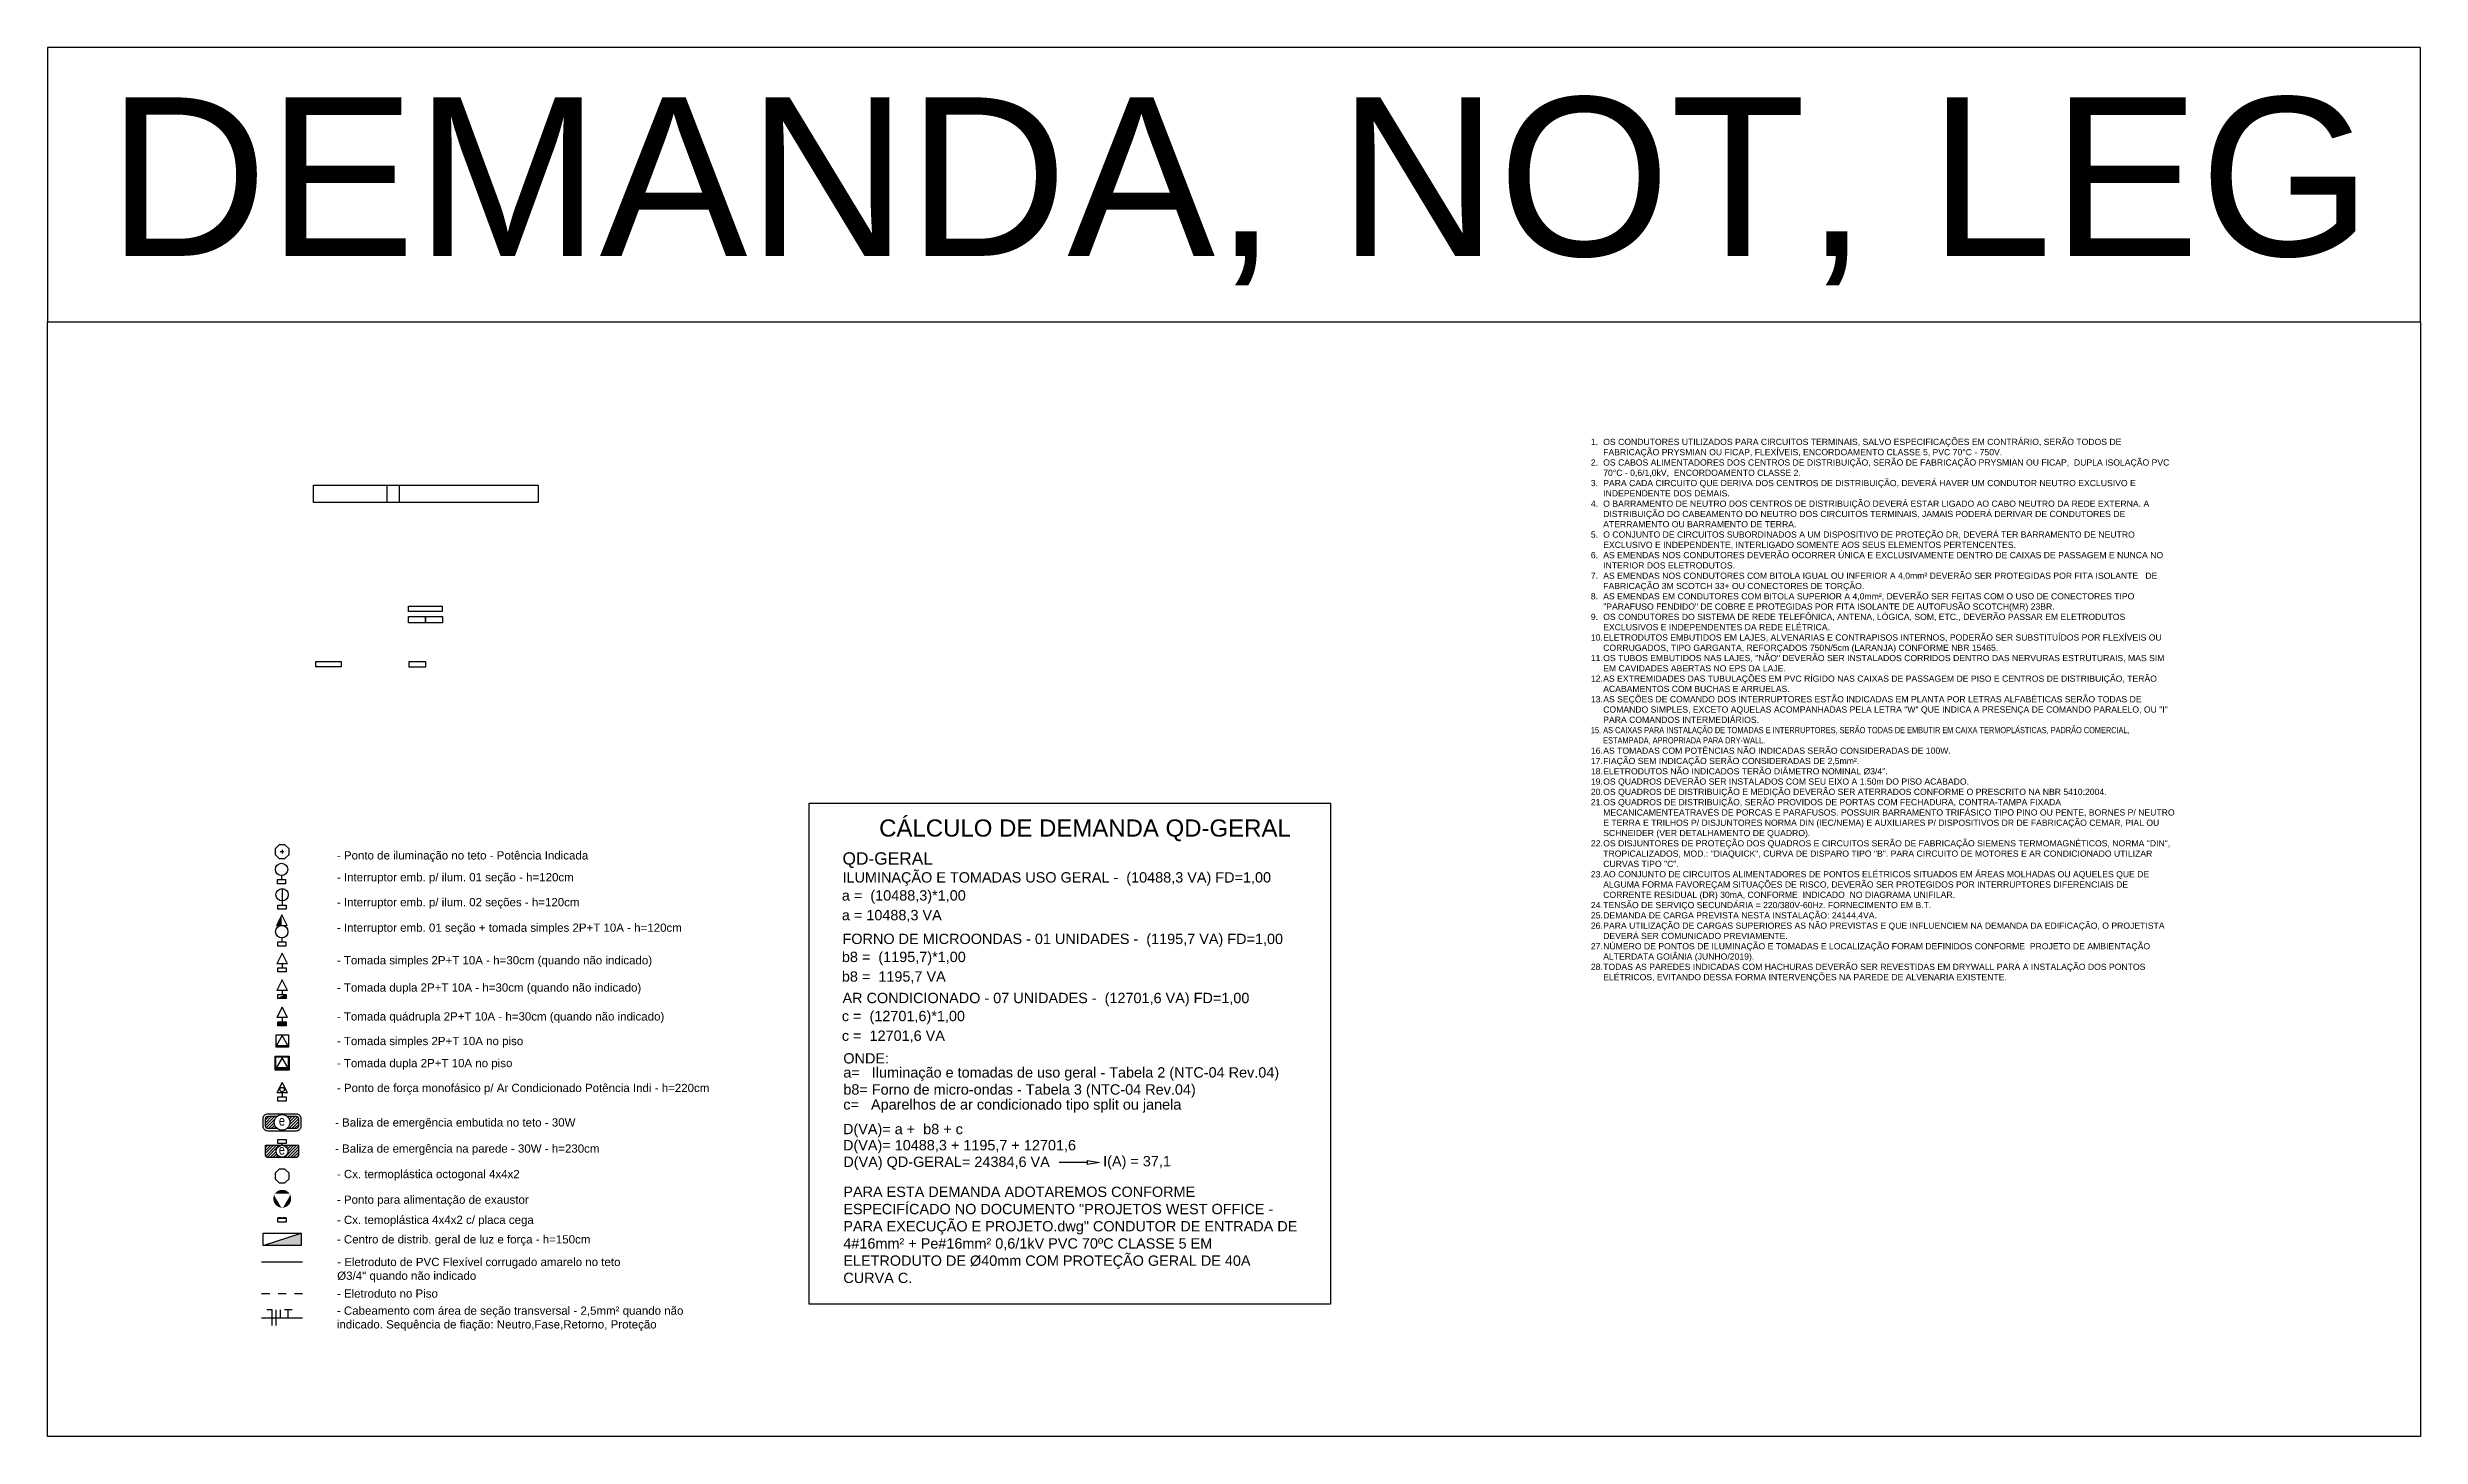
# Model space of a CAD drawing. Header units: millimetres. Extents: x 165 to 269, y 52 to 121.
# Drawn here: x 210.87 to 239.69, y 51.91 to 68.79 of the extents above; entities that cross this region are included whole.
import ezdxf
from ezdxf.enums import TextEntityAlignment as Align

# ---------------------------------------------------------------- set-up
doc = ezdxf.new("R2010")
doc.units = ezdxf.units.MM
for name, pattern in [('CONTINU', [0]), ('ELETRODUTO_PISO', [0.55, 0.4, -0.15]), ('ELETRODUTO_TETO', [1000, 1000, 0]), ('HIDDEN', [9.525, 6.35, -3.175])]:
    doc.linetypes.add(name, pattern=pattern)
for name, color, linetype in [('CAIXAS', 1, 'Continuous'), ('COMPONENTES', 10, 'Continuous'), ('ELETRODUTO_PISO', 86, 'HIDDEN'), ('ELETRODUTO_TETO', 2, 'Continuous'), ('FAM ARQUITETURA', 253, 'Continuous'), ('FIACAO', 1, 'Continuous'), ('INTERRUPTORES', 86, 'Continuous'), ('Layer1', 1, 'Continuous'), ('LEGENDA_TEXTO', 5, 'Continuous'), ('LINHA_DE_CHAMADA', 1, 'Continuous'), ('LUMINÁRIAS', 86, 'Continuous'), ('TEXTO', 7, 'Continuous'), ('TOMADAS ABNT', 10, 'Continuous')]:
    doc.layers.add(name, color=color, linetype=linetype)
doc.styles.add('FAM-ARIAL', font='arial.ttf')
doc.styles.add('Raag-arial', font='arial.ttf')
doc.styles.get("Standard").update_dxf_attribs({"font": 'arial.ttf'})

msp = doc.modelspace()

# ---------------------------------------------------------------- texts
at = {"color": 1, "insert": (229.616, 64.034), "char_height": 0.075, "attachment_point": 1, "style": 'FAM-ARIAL'}
msp.add_mtext_dynamic_manual_height_columns('\\pi-0.15,l0.15,t0.15,0.225;1.^IOS CONDUTORES UTILIZADOS PARA CIRCUITOS TERMINAIS, SALVO ESPECIFICAÇÕES EM CONTRÁRIO, SERÃO TODOS DE FABRICAÇÃO PRYSMIAN OU FICAP, FLEXÍVEIS, ENCORDOAMENTO CLASSE 5, PVC 70°C - 750V.\\P2.^IOS CABOS ALIMENTADORES DOS CENTROS DE DISTRIBUIÇÃO, SERÃO DE FABRICAÇÃO PRYSMIAN OU FICAP,  DUPLA ISOLAÇÃO PVC 70°C - 0,6/1,0kV,  ENCORDOAMENTO CLASSE 2.\\P3.^IPARA CADA CIRCUITO QUE DERIVA DOS CENTROS DE DISTRIBUIÇÃO, DEVERÁ HAVER UM CONDUTOR NEUTRO EXCLUSIVO E INDEPENDENTE DOS DEMAIS.\\P4.^IO BARRAMENTO DE NEUTRO DOS CENTROS DE DISTRIBUIÇÃO DEVERÁ ESTAR LIGADO AO CABO NEUTRO DA REDE EXTERNA. A DISTRIBUIÇÃO DO CABEAMENTO DO NEUTRO DOS CIRCUITOS TERMINAIS, JAMAIS PODERÁ DERIVAR DE CONDUTORES DE ATERRAMENTO OU BARRAMENTO DE TERRA.\\P5.^IO CONJUNTO DE CIRCUITOS SUBORDINADOS A UM DISPOSITIVO DE PROTEÇÃO DR, DEVERÁ TER BARRAMENTO DE NEUTRO EXCLUSIVO E INDEPENDENTE, INTERLIGADO SOMENTE AOS SEUS ELEMENTOS PERTENCENTES.\\P6.^IAS EMENDAS NOS CONDUTORES DEVERÃO OCORRER ÚNICA E EXCLUSIVAMENTE DENTRO DE CAIXAS DE PASSAGEM E NUNCA NO INTERIOR DOS ELETRODUTOS.\\P7.^IAS EMENDAS NOS CONDUTORES COM BITOLA IGUAL OU INFERIOR A 4,0mm² DEVERÃO SER PROTEGIDAS POR FITA ISOLANTE   DE FABRICAÇÃO 3M SCOTCH 33+ OU CONECTORES DE TORÇÃO.\\P8.^IAS EMENDAS EM CONDUTORES COM BITOLA SUPERIOR A 4,0mm², DEVERÃO SER FEITAS COM O USO DE CONECTORES TIPO "PARAFUSO FENDIDO" DE COBRE E PROTEGIDAS POR FITA ISOLANTE DE AUTOFUSÃO SCOTCH(MR) 23BR.\\P9.^IOS CONDUTORES DO SISTEMA DE REDE TELEFÔNICA, ANTENA, LÓGICA, SOM, ETC., DEVERÃO PASSAR EM ELETRODUTOS EXCLUSIVOS E INDEPENDENTES DA REDE ELÉTRICA.\\P10.^IELETRODUTOS EMBUTIDOS EM LAJES, ALVENARIAS E CONTRAPISOS INTERNOS, PODERÃO SER SUBSTITUÍDOS POR FLEXÍVEIS OU CORRUGADOS, TIPO GARGANTA, REFORÇADOS 750N/5cm (LARANJA) CONFORME NBR 15465.\\P11.^IOS TUBOS EMBUTIDOS NAS LAJES, "NÃO" DEVERÃO SER INSTALADOS CORRIDOS DENTRO DAS NERVURAS ESTRUTURAIS, MAS SIM EM CAVIDADES ABERTAS NO EPS DA LAJE.\\P12.^IAS EXTREMIDADES DAS TUBULAÇÕES EM PVC RÍGIDO NAS CAIXAS DE PASSAGEM DE PISO E CENTROS DE DISTRIBUIÇÃO, TERÃO ACABAMENTOS COM BUCHAS E ARRUELAS.\\P13.^IAS SEÇÕES DE COMANDO DOS INTERRUPTORES ESTÃO INDICADAS EM PLANTA POR LETRAS ALFABÉTICAS SERÃO TODAS DE COMANDO SIMPLES, EXCETO AQUELAS ACOMPANHADAS PELA LETRA "W" QUE INDICA A PRESENÇA DE COMANDO PARALELO, OU "I" PARA COMANDOS INTERMEDIÁRIOS.\\P{\\fArial Narrow|b0|i0|c0|p34;15.^IAS CAIXAS PARA INSTALAÇÃO DE TOMADAS E INTERRUPTORES, SERÃO TODAS DE EMBUTIR EM CAIXA TERMOPLÁSTICAS, PADRÃO COMERCIAL, ESTAMPADA, APROPRIADA PARA DRY-WALL.}\\P16.^IAS TOMADAS COM POTÊNCIAS NÃO INDICADAS SERÃO CONSIDERADAS DE 100W.\\P17.^IFIAÇÃO SEM INDICAÇÃO SERÃO CONSIDERADAS DE 2,5mm².\\P18.^IELETRODUTOS NÃO INDICADOS TERÃO DIÂMETRO NOMINAL Ø3/4".\\P19.^IOS QUADROS DEVERÃO SER INSTALADOS COM SEU EIXO A 1.50m DO PISO ACABADO.\\P20.^IOS QUADROS DE DISTRIBUIÇÃO E MEDIÇÃO DEVERÃO SER ATERRADOS CONFORME O PRESCRITO NA NBR 5410:2004.\\P21.^IOS QUADROS DE DISTRIBUIÇÃO, SERÃO PROVIDOS DE PORTAS COM FECHADURA, CONTRA-TAMPA FIXADA MECANICAMENTEATRAVÉS DE PORCAS E PARAFUSOS. POSSUIR BARRAMENTO TRIFÁSICO TIPO PINO OU PENTE, BORNES P/ NEUTRO E TERRA E TRILHOS P/ DISJUNTORES NORMA DIN (IEC/NEMA) E AUXILIARES P/ DISPOSITIVOS DR DE FABRICAÇÃO CEMAR, PIAL OU SCHNEIDER (VER DETALHAMENTO DE QUADRO).\\P22.^IOS DISJUNTORES DE PROTEÇÃO DOS QUADROS E CIRCUITOS SERÃO DE FABRICAÇÃO SIEMENS TERMOMAGNÉTICOS, NORMA "DIN", TROPICALIZADOS, MOD.: "DIAQUICK", CURVA DE DISPARO TIPO "B". PARA CIRCUITO DE MOTORES E AR CONDICIONADO UTILIZAR CURVAS TIPO "C".\\P23.^IAO CONJUNTO DE CIRCUITOS ALIMENTADORES DE PONTOS ELÉTRICOS SITUADOS EM ÁREAS MOLHADAS OU AQUELES QUE DE ALGUMA FORMA FAVOREÇAM SITUAÇÕES DE RISCO, DEVERÃO SER PROTEGIDOS POR INTERRUPTORES DIFERENCIAIS DE CORRENTE RESIDUAL (DR) 30mA, CONFORME  INDICADO  NO DIAGRAMA UNIFILAR.\\P24.^ITENSÃO DE SERVIÇO SECUNDÁRIA = 220/380V-60Hz. FORNECIMENTO EM B.T.\\P25.^IDEMANDA DE CARGA PREVISTA NESTA INSTALAÇÃO: 24144,4VA. \\P26.^IPARA UTILIZAÇÃO DE CARGAS SUPERIORES AS NÃO PREVISTAS E QUE INFLUENCIEM NA DEMANDA DA EDIFICAÇÃO, O PROJETISTA DEVERÁ SER COMUNICADO PREVIAMENTE.\\P27.^INÚMERO DE PONTOS DE ILUMINAÇÃO E TOMADAS E LOCALIZAÇÃO FORAM DEFINIDOS CONFORME  PROJETO DE AMBIENTAÇÃO ALTERDATA GOIÂNIA (JUNHO/2019).\\P28.^ITODAS AS PAREDES INDICADAS COM HACHURAS DEVERÃO SER REVESTIDAS EM DRYWALL PARA A INSTALAÇÃO DOS PONTOS ELÉTRICOS, EVITANDO DESSA FORMA INTERVENÇÕES NA PAREDE DE ALVENARIA EXISTENTE.', width=6.81041, gutter_width=37.5, heights=[10.502], dxfattribs=at)
at = {"layer": 'FAM ARQUITETURA'}
msp.add_text('DEMANDA, NOT, LEG', height=1.92542, dxfattribs=at).set_placement((211.604, 66.256))
at = {"layer": 'Layer1', "style": 'Raag-arial'}
for s, height, p in [('QD-GERAL', 0.1505, (220.529, 58.861)), ('ILUMINAÇÃO E TOMADAS USO GERAL -  (10488,3 VA) FD=1,00', 0.12541, (220.529, 58.644)), ('FORNO DE MICROONDAS - 01 UNIDADES -  (1195,7 VA) FD=1,00', 0.12541, (220.529, 57.897)), ('AR CONDICIONADO - 07 UNIDADES -  (12701,6 VA) FD=1,00', 0.12541, (220.529, 57.179)), ('ONDE:', 0.1254, (220.539, 56.446)), ('a=   Iluminação e tomadas de uso geral - Tabela 2 (NTC-04 Rev.04)', 0.12541, (220.539, 56.275)), ('b8= Forno de micro-ondas - Tabela 3 (NTC-04 Rev.04)', 0.12541, (220.539, 56.068)), ('c=   Aparelhos de ar condicionado tipo split ou janela', 0.12541, (220.539, 55.886)), ('D(VA)= a +  b8 + c', 0.12541, (220.535, 55.587)), ('D(VA)= 10488,3 + 1195,7 + 12701,6', 0.12541, (220.535, 55.391)), ('I(A) = 37,1', 0.12541, (223.694, 55.197)), ('D(VA) QD-GERAL= 24384,6 VA  ', 0.12541, (220.539, 55.189))]:
    msp.add_text(s, height=height, dxfattribs=at).set_placement(p)
at = {"layer": 'Layer1', "color": 3, "style": 'Raag-arial'}
for s, p in [('a =  (10488,3)*1,00', (220.521, 58.425)), ('a = 10488,3 VA', (220.521, 58.186)), ('b8 =  (1195,7)*1,00', (220.521, 57.678)), ('b8 =  1195,7 VA', (220.521, 57.44)), ('c =  (12701,6)*1,00', (220.521, 56.96)), ('c =  12701,6 VA', (220.521, 56.721))]:
    msp.add_text(s, height=0.12541, dxfattribs=at).set_placement(p)
at = {"layer": 'Layer1', "insert": (220.539, 54.95), "char_height": 0.125409, "attachment_point": 1, "style": 'Raag-arial'}
msp.add_mtext_dynamic_manual_height_columns('PARA ESTA DEMANDA ADOTAREMOS CONFORME ESPECIFÍCADO NO DOCUMENTO "PROJETOS WEST OFFICE - PARA EXECUÇÃO E PROJETO.dwg" CONDUTOR DE ENTRADA DE 4#16mm² + Pe#16mm² 0,6/1kV PVC 70ºC CLASSE 5 EM ELETRODUTO DE Ø40mm COM PROTEÇÃO GERAL DE 40A CURVA C.', width=5.58509, gutter_width=0.625, heights=[1.543], dxfattribs=at)
at = {"layer": 'LEGENDA_TEXTO', "color": 1, "style": 'FAM-ARIAL'}
for s, p in [('- Ponto de iluminação no teto - Potência Indicada', (214.389, 58.974)), ('- Interruptor emb. p/ ilum. 01 seção - h=120cm', (214.389, 58.709)), ('- Interruptor emb. p/ ilum. 02 seções - h=120cm', (214.389, 58.406)), ('- Tomada simples 2P+T 10A no piso', (214.389, 56.719)), ('- Tomada dupla 2P+T 10A no piso', (214.389, 56.451)), ('- Baliza de emergência embutida no teto - 30W', (214.367, 55.73)), ('- Baliza de emergência na parede - 30W - h=230cm', (214.367, 55.413)), ('- Cx. termoplástica octogonal 4x4x2', (214.389, 55.103)), ('- Ponto para alimentação de exaustor', (214.389, 54.792)), ('- Cx. temoplástica 4x4x2 c/ placa cega ', (214.389, 54.547)), ('- Centro de distrib. geral de luz e força - h=150cm', (214.389, 54.31)), ('- Eletroduto no Piso', (214.389, 53.652))]:
    msp.add_text(s, height=0.1, dxfattribs=at).set_placement(p, align=Align.MIDDLE_LEFT)
at = {"layer": 'LEGENDA_TEXTO', "color": 1, "char_height": 0.1, "attachment_point": 1, "style": 'FAM-ARIAL'}
for s, insert, width in [('- Interruptor emb. 01 seção + tomada simples 2P+T 10A - h=120cm', (214.389, 58.146), 4.36985), ('- Tomada simples 2P+T 10A - h=30cm (quando não indicado)', (214.389, 57.75), 4.21973), ('- Tomada dupla 2P+T 10A - h=30cm (quando não indicado)', (214.389, 57.419), 3.93259), ('- Tomada quádrupla 2P+T 10A - h=30cm (quando não indicado)', (214.389, 57.068), 4.09845), ('- Ponto de força monofásico p/ Ar Condicionado Potência Indi - h=220cm', (214.389, 56.199), 4.47514), ('- Eletroduto de PVC Flexível corrugado amarelo no teto\\P%%C3/4" quando não indicado', (214.393, 54.085), 3.45717), ('- Cabeamento com área de seção transversal - 2,5mm² quando não indicado. Sequência de fiação: Neutro,Fase,Retorno, Proteção', (214.389, 53.494), 4.52544)]:
    msp.add_mtext(s, dxfattribs=dict(at, insert=insert, width=width))
at = {"layer": 'TEXTO', "color": 3, "style": 'Raag-arial'}
msp.add_text('CÁLCULO DE DEMANDA QD-GERAL', height=0.20843, dxfattribs=at).set_placement((223.473, 59.305), align=Align.MIDDLE)

# ---------------------------------------------------------------- blocks, each defined once
blk = doc.blocks.new('*U29', base_point=(608.67, 153.293))
for p, q in [((608.67, 153.483), (608.544, 153.483)), ((608.67, 153.103), (608.67, 153.483))]:
    blk.add_line(p, q)
blk = doc.blocks.new('*U30', base_point=(576.818, 148.746))
blk.add_line((576.818, 148.556), (576.818, 148.936))
blk = doc.blocks.new('*U31', base_point=(665.55, 144.199))
blk.add_line((665.55, 144.199), (665.55, 144.389))
blk = doc.blocks.new('*U32', base_point=(635.972, 148.746))
at = {"linetype": 'Continuous'}
for p, q in [((636.064, 148.936), (635.881, 148.936)), ((635.972, 148.746), (635.972, 148.936))]:
    blk.add_line(p, q, dxfattribs=at)
blk = doc.blocks.new('*U33', base_point=(83.536, 28.929))
at = {"xscale": 0.5, "yscale": 0.5, "zscale": 0.5}
for name, p in [('*U29', (83.415, 28.929)), ('*U30', (83.465, 28.929)), ('*U31', (83.515, 28.929)), ('*U32', (83.611, 28.929))]:
    blk.add_blockref(name, p, dxfattribs=at)
blk = doc.blocks.new('Caixa octogonal 4x4x2 - Iluminação')
at = {"layer": 'LUMINÁRIAS'}
blk.add_lwpolyline([(-0.084, 0.035), (-0.084, -0.035), (-0.035, -0.084), (0.035, -0.084), (0.084, -0.035), (0.084, 0.035), (0.035, 0.084), (-0.035, 0.084)], close=True, dxfattribs=at)
for points in [[(-0.022, 0), (0.022, 0)], [(0, 0.022), (0, -0.022)]]:
    blk.add_lwpolyline(points, dxfattribs=at)
blk = doc.blocks.new('Interruptor simples 01 seção - h 120cm')
at = {"layer": 'INTERRUPTORES'}
blk.add_line((0, 0.05), (0, 0), dxfattribs=at)
blk.add_lwpolyline([(-0.05, 0), (0.05, 0), (0.05, -0.05), (-0.05, -0.05)], close=True, dxfattribs=at)
blk.add_circle((0, 0.125), 0.075, dxfattribs=at)
blk = doc.blocks.new('Interruptor simples 02 seções - h 120')
at = {"layer": 'INTERRUPTORES'}
for p, q in [((0, 0.175), (0, 0.025)), ((0, 0.025), (0, -0.025))]:
    blk.add_line(p, q, dxfattribs=at)
blk.add_lwpolyline([(-0.05, -0.025), (0.05, -0.025), (0.05, -0.075), (-0.05, -0.075)], close=True, dxfattribs=at)
blk.add_circle((0, 0.1), 0.075, dxfattribs=at)
blk = doc.blocks.new('Interruptor emb 01 seção e tomada simples 2P T - 10A')
at = {"layer": 'TOMADAS ABNT'}
blk.add_hatch(color=256, dxfattribs=at).paths.add_polyline_path([(-0.064, 0.175), (0, 0.175), (0, 0.303)])
at = {"layer": 'INTERRUPTORES'}
blk.add_line((0, 0.025), (0, -0.025), dxfattribs=at)
blk.add_lwpolyline([(-0.05, -0.025), (0.05, -0.025), (0.05, -0.075), (-0.05, -0.075)], close=True, dxfattribs=at)
blk.add_circle((0, 0.1), 0.075, dxfattribs=at)
at = {"layer": 'TOMADAS ABNT'}
for p, q in [((0, 0.303), (-0.064, 0.175)), ((0.064, 0.175), (0, 0.303)), ((-0.064, 0.175), (0.064, 0.175))]:
    blk.add_line(p, q, dxfattribs=at)
blk = doc.blocks.new('Tomada simples 10A - h 30cm')
at = {"layer": 'TOMADAS ABNT'}
for p, q in [((0, 0.178), (-0.064, 0.05)), ((0.064, 0.05), (-0.064, 0.05)), ((0.064, 0.05), (0, 0.178)), ((0, 0.05), (0, 0))]:
    blk.add_line(p, q, dxfattribs=at)
blk.add_lwpolyline([(-0.05, 0), (0.05, 0), (0.05, -0.05), (-0.05, -0.05)], close=True, dxfattribs=at)
blk = doc.blocks.new('Tomada dupla 10A - h 30cm')
at = {"layer": 'TOMADAS ABNT'}
blk.add_hatch(color=256, dxfattribs=at).paths.add_polyline_path([(0.05, -0.05), (0.05, 0), (-0.05, -0.05)])
for p, q in [((0, 0.178), (-0.064, 0.05)), ((0.064, 0.05), (-0.064, 0.05)), ((-0.05, -0.05), (0.05, 0)), ((0.064, 0.05), (0, 0.178)), ((0, 0.05), (0, 0))]:
    blk.add_line(p, q, dxfattribs=at)
blk.add_lwpolyline([(-0.05, 0), (0.05, 0), (0.05, -0.05), (-0.05, -0.05)], close=True, dxfattribs=at)
blk = doc.blocks.new('Tomada quadrupla 10A - h 30cm')
at = {"layer": 'TOMADAS ABNT'}
blk.add_hatch(color=256, dxfattribs=at).paths.add_polyline_path([(0.05, 0), (-0.05, 0), (-0.05, -0.05), (0.05, -0.05)])
for p, q in [((0, 0.178), (-0.064, 0.05)), ((0.064, 0.05), (-0.064, 0.05)), ((0.064, 0.05), (0, 0.178)), ((0, 0.05), (0, 0))]:
    blk.add_line(p, q, dxfattribs=at)
blk.add_lwpolyline([(-0.05, 0), (0.05, 0), (0.05, -0.05), (-0.05, -0.05)], close=True, dxfattribs=at)
blk = doc.blocks.new('Tomada simples no piso 10A - h 30cm')
at = {"layer": 'TOMADAS ABNT'}
for p, q in [((-0.075, -0.061), (-0.075, 0.089)), ((-0.075, 0.089), (0.075, 0.089)), ((0.075, 0.089), (0.075, -0.061)), ((0.075, -0.061), (-0.075, -0.061))]:
    blk.add_line(p, q, dxfattribs=at)
blk.add_lwpolyline([(0, 0.079), (-0.068, -0.039), (0.068, -0.039)], close=True, dxfattribs=at)
blk = doc.blocks.new('Tomada dupla 10A no piso')
at = {"layer": 'TOMADAS ABNT'}
for points in [[(-0.085, 0.085), (0.085, 0.085), (0.085, -0.085), (-0.085, -0.085)], [(-0.075, 0.075), (0.075, 0.075), (0.075, -0.075), (-0.075, -0.075)], [(0, 0.065), (-0.068, -0.053), (0.069, -0.053)]]:
    blk.add_lwpolyline(points, close=True, dxfattribs=at)
blk = doc.blocks.new('Ponto de força monofásico para AC - h 220cm')
at = {"layer": 'TOMADAS ABNT'}
for p, q in [((0, 0.178), (-0.064, 0.05)), ((0.064, 0.05), (-0.064, 0.05)), ((0.064, 0.05), (0, 0.178)), ((0, 0.05), (0, 0))]:
    blk.add_line(p, q, dxfattribs=at)
blk.add_lwpolyline([(-0.05, 0), (0.05, 0), (0.05, -0.05), (-0.05, -0.05)], close=True, dxfattribs=at)
blk.add_circle((0, 0.091), 0.0263, dxfattribs=at)
blk = doc.blocks.new('*U20', base_point=(69.201, 14.635))
for p, q in [((68.999, 14.666), (69.042, 14.709)), ((68.999, 14.631), (69.078, 14.709)), ((68.999, 14.595), (69.113, 14.709)), ((69.275, 14.694), (69.29, 14.709)), ((69.288, 14.672), (69.325, 14.709)), ((69.29, 14.603), (69.389, 14.702)), ((69.295, 14.644), (69.36, 14.709)), ((69.008, 14.568), (69.115, 14.676)), ((69.034, 14.559), (69.106, 14.631)), ((69.069, 14.559), (69.112, 14.602)), ((69.104, 14.559), (69.124, 14.579)), ((69.14, 14.559), (69.142, 14.561)), ((69.281, 14.559), (69.399, 14.677)), ((69.317, 14.559), (69.399, 14.642)), ((69.352, 14.559), (69.399, 14.606))]:
    blk.add_line(p, q)
blk = doc.blocks.new('Baliza de emergência embutida no teto')
at = {"layer": 'LUMINÁRIAS'}
blk.add_lwpolyline([(-0.171, 0.104), (0.169, 0.104, -0.414214), (0.229, 0.044), (0.229, -0.046, -0.414214), (0.169, -0.106), (-0.171, -0.106, -0.414214), (-0.231, -0.046), (-0.231, 0.044, -0.414214)], format="xyb", close=True, dxfattribs=at)
for points in [[(-0.057, -0.076), (-0.171, -0.076, -0.414214), (-0.201, -0.046), (-0.201, 0.044, -0.414214), (-0.171, 0.074), (-0.059, 0.074)], [(0.059, 0.074), (0.169, 0.074, -0.414214), (0.199, 0.044), (0.199, -0.046, -0.414214), (0.169, -0.076), (0.057, -0.076)]]:
    blk.add_lwpolyline(points, format="xyb", dxfattribs=at)
blk.add_circle((0, 0), 0.0949, dxfattribs=at)
blk.add_blockref('*U20', (0, 0), dxfattribs=at)
at = {"layer": 'LUMINÁRIAS', "width": 0.8}
blk.add_text('e', height=0.12, dxfattribs=at).set_placement((-0.002, -0.04), align=Align.CENTER)
blk = doc.blocks.new('*U19', base_point=(64.839, 19.136))
for p, q in [((64.639, 19.089), (64.666, 19.116)), ((64.639, 19.054), (64.701, 19.116)), ((64.639, 19.018), (64.737, 19.116)), ((64.641, 18.985), (64.772, 19.116)), ((64.659, 18.968), (64.79, 19.099)), ((64.693, 18.966), (64.767, 19.04)), ((64.794, 19.102), (64.807, 19.116)), ((64.842, 19.115), (64.843, 19.116)), ((64.87, 19.108), (64.878, 19.116)), ((64.87, 18.966), (65.02, 19.116)), ((64.891, 19.093), (64.914, 19.116)), ((64.905, 19.072), (64.949, 19.116)), ((64.905, 18.966), (65.039, 19.1)), ((64.912, 19.043), (64.984, 19.116)), ((64.94, 18.966), (65.039, 19.065)), ((64.976, 18.966), (65.039, 19.029)), ((64.728, 18.966), (64.774, 19.011)), ((64.764, 18.966), (64.788, 18.991)), ((64.799, 18.966), (64.809, 18.976)), ((64.834, 18.966), (64.838, 18.97)), ((65.011, 18.966), (65.039, 18.994))]:
    blk.add_line(p, q)
blk = doc.blocks.new('Baliza de emergência na parede - h 230cm')
at = {"layer": 'LUMINÁRIAS'}
blk.add_line((0, -0.02), (0, 0), dxfattribs=at)
blk.add_lwpolyline([(0.05, 0), (-0.05, 0), (-0.05, 0.05), (0.05, 0.05)], close=True, dxfattribs=at)
blk.add_lwpolyline([(-0.2, -0.02), (0.2, -0.02), (0.2, -0.14, -0.414214), (0.17, -0.17), (-0.17, -0.17, -0.414214), (-0.2, -0.14)], format="xyb", close=True, dxfattribs=at)
blk.add_circle((0, -0.093), 0.0725, dxfattribs=at)
blk.add_blockref('*U19', (0, 0), dxfattribs=at)
at = {"layer": 'LUMINÁRIAS', "width": 0.8}
blk.add_text('e', height=0.12, dxfattribs=at).set_placement((-0.002, -0.134), align=Align.CENTER)
blk = doc.blocks.new('Caixa termoplástica octogonal 4x4x2')
at = {"layer": 'CAIXAS'}
blk.add_lwpolyline([(-0.035, -0.084), (0.035, -0.084), (0.084, -0.035), (0.084, 0.035), (0.035, 0.084), (-0.035, 0.084), (-0.084, 0.035), (-0.084, -0.035), (-0.035, -0.084)], dxfattribs=at)
blk = doc.blocks.new('Quadro de distribuição geral de luz e força - h 150cm')
at = {"layer": 'COMPONENTES'}
blk.add_hatch(color=256, dxfattribs=at).paths.add_polyline_path([(-0.229, -0.123), (0.229, -0.123), (0.229, 0.025)])
at = {"layer": 'COMPONENTES', "linetype": 'Continuous'}
for p, q in [((-0.231, 0.027), (0.229, 0.027)), ((-0.231, -0.123), (-0.231, 0.027)), ((-0.23, -0.123), (0.23, 0.025)), ((0.229, 0.027), (0.229, -0.123)), ((0.229, -0.123), (-0.231, -0.123))]:
    blk.add_line(p, q, dxfattribs=at)
blk = doc.blocks.new('Caixa termoplasctica 4x2x2 com placa cega')
at = {"layer": 'CAIXAS'}
for p, q in [((-0.05, 0.01), (-0.01, 0.01)), ((-0.01, 0.01), (-0.01, 0)), ((0.01, 0.01), (0.05, 0.01)), ((0.01, 0.01), (0.01, 0))]:
    blk.add_line(p, q, dxfattribs=at)
blk.add_lwpolyline([(-0.05, 0), (0.05, 0), (0.05, -0.05), (-0.05, -0.05)], close=True, dxfattribs=at)
blk = doc.blocks.new('EXAUSTOR')
at = {"layer": 'LUMINÁRIAS', "linetype": 'CONTINU'}
h = blk.add_hatch(color=256, dxfattribs=at)
h.paths.add_polyline_path([(-0.103, 0.01, 1), (0.114, 0.01, 1)])
h.paths.add_polyline_path([(0.08, 0.073, -0.57735), (0.097, 0.044), (0.022, -0.087, -0.57735), (-0.012, -0.087), (-0.088, 0.044, -0.57735), (-0.071, 0.073)], flags=16)
blk = doc.blocks.new('*U165', base_point=(11847.9, -297.5))
at = {"linetype": 'ByBlock'}
for p, q in [((11882.9, -295), (11882.9, -300)), ((11882.9, -295), (11897.9, -297.5)), ((11897.9, -297.5), (11882.9, -300))]:
    blk.add_line(p, q, dxfattribs=at)
blk.add_lwpolyline([(11882.9, -297.5), (11847.9, -297.5)])

# ---------------------------------------------------------------- linework, layer by layer
at = {"layer": 'ELETRODUTO_PISO', "linetype": 'ELETRODUTO_PISO', "ltscale": 0.01}
msp.add_line((213.475, 53.652), (213.973, 53.652), dxfattribs=at)
at = {"layer": 'ELETRODUTO_TETO', "linetype": 'ELETRODUTO_TETO'}
msp.add_line((213.475, 54.035), (213.973, 54.035), dxfattribs=at)
at = {"layer": 'FAM ARQUITETURA'}
for points in [[(210.875, 65.455), (239.691, 65.455), (239.691, 68.788), (210.875, 68.788)], [(210.875, 65.455), (239.691, 65.455), (239.691, 51.914), (210.875, 51.914)]]:
    msp.add_lwpolyline(points, close=True, dxfattribs=at)
at = {"layer": 'LINHA_DE_CHAMADA', "linetype": 'Continuous'}
msp.add_line((213.475, 53.358), (213.973, 53.358), dxfattribs=at)
at = {"layer": 'LINHA_DE_CHAMADA'}
for points in [[(214.104, 63.469), (216.833, 63.469), (216.833, 63.261), (214.104, 63.261)], [(214.998, 63.469), (215.147, 63.469), (215.147, 63.259), (214.998, 63.259)], [(215.669, 61.936), (215.259, 61.936), (215.259, 62.002), (215.669, 62.002)], [(215.465, 61.797), (215.26, 61.797), (215.26, 61.874), (215.465, 61.874)], [(215.67, 61.797), (215.465, 61.797), (215.465, 61.874), (215.67, 61.874)], [(214.133, 61.328), (214.442, 61.328), (214.442, 61.265), (214.133, 61.265)], [(215.265, 61.33), (215.464, 61.33), (215.464, 61.261), (215.265, 61.261)], [(220.122, 59.61), (226.453, 59.61), (226.453, 53.524), (220.122, 53.524)]]:
    msp.add_lwpolyline(points, close=True, dxfattribs=at)

# ---------------------------------------------------------------- block references
for name, p in [('Caixa octogonal 4x4x2 - Iluminação', (213.724, 59.02)), ('Interruptor simples 01 seção - h 120cm', (213.717, 58.679)), ('Interruptor simples 02 seções - h 120', (213.724, 58.396)), ('Interruptor emb 01 seção e tomada simples 2P T - 10A', (213.72, 57.947)), ('Tomada simples 10A - h 30cm', (213.724, 57.608)), ('Tomada dupla 10A - h 30cm', (213.724, 57.284)), ('Tomada quadrupla 10A - h 30cm', (213.724, 56.954)), ('Tomada simples no piso 10A - h 30cm', (213.725, 56.705)), ('Tomada dupla 10A no piso', (213.724, 56.451)), ('Ponto de força monofásico para AC - h 220cm', (213.724, 56.039)), ('Baliza de emergência embutida no teto', (213.724, 55.731)), ('Baliza de emergência na parede - h 230cm', (213.723, 55.473)), ('Caixa termoplástica octogonal 4x4x2', (213.724, 55.08)), ('Caixa termoplasctica 4x2x2 com placa cega', (213.724, 54.567)), ('Quadro de distribuição geral de luz e força - h 150cm', (213.725, 54.358))]:
    msp.add_blockref(name, p)
at = {"layer": 'FIACAO'}
msp.add_blockref('*U33', (213.724, 53.358), dxfattribs=at)
at = {"layer": 'Layer1', "xscale": 0.009733499999993003, "yscale": 0.009733499999993003, "zscale": 0.009733499999993003}
msp.add_blockref('*U165', (223.161, 55.243), dxfattribs=at)
at = {"layer": 'LUMINÁRIAS'}
msp.add_blockref('EXAUSTOR', (213.72, 54.793), dxfattribs=at)

msp.set_redraw_order([(e.dxf.handle, doc.entitydb.next_handle()) for e in msp.query("TEXT MTEXT ATTDEF DIMENSION ARC_DIMENSION")])  # texts and dimensions are drawn at this point

doc.saveas('drawing.dxf')
